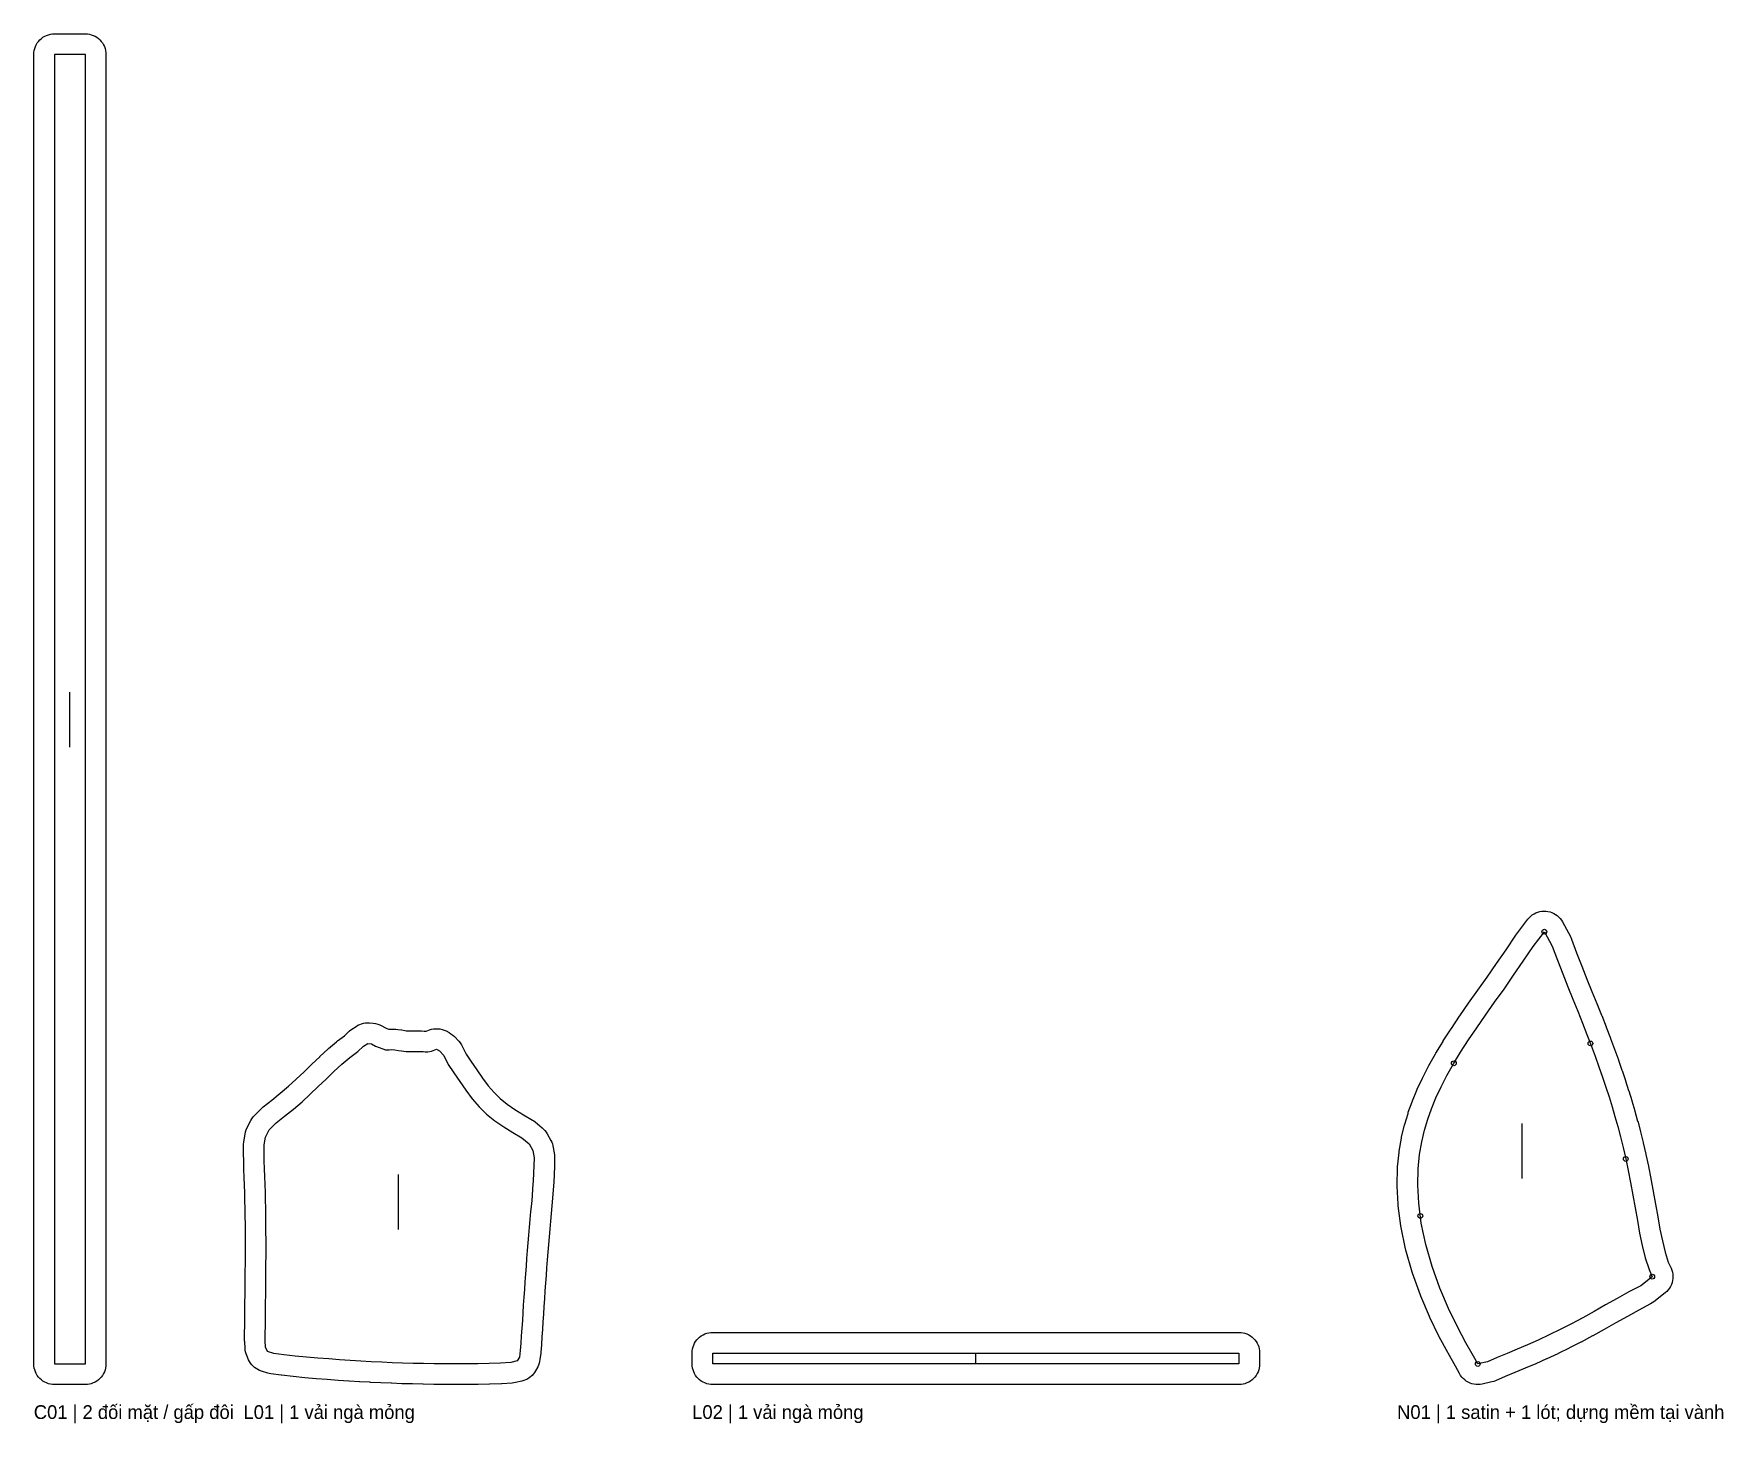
# Model space of a CAD drawing. Header units: millimetres. Extents: x 0 to 995, y -21 to 196.
# Drawn here: x 291.3 to 537.1, y -5.6 to 196.4 of the extents above; entities that cross this region are included whole.
import ezdxf

# ---------------------------------------------------------------- set-up
doc = ezdxf.new("R2010")
doc.units = ezdxf.units.MM
for name, color, linetype in [('CUT', 7, 'Continuous'), ('GRAIN', 8, 'Continuous'), ('LABEL', 7, 'Continuous'), ('NOTCH', 5, 'Continuous'), ('SEW', 1, 'Continuous')]:
    doc.layers.add(name, color=color, linetype=linetype)

msp = doc.modelspace()

# ---------------------------------------------------------------- texts
at = {"layer": 'LABEL'}
for s, p in [('C01 | 2 đối mặt / gấp đôi', (291.34, -5)), ('L01 | 1 vải ngà mỏng', (321.84, -5)), ('L02 | 1 vải ngà mỏng', (387.1, -5)), ('N01 | 1 satin + 1 lót; dựng mềm tại vành', (489.63, -5))]:
    msp.add_text(s, height=2, dxfattribs=at).set_placement(p)

# ---------------------------------------------------------------- linework, layer by layer
at = {"layer": 'CUT'}
for points in [[(301.84, 193.42), (301.84, 3), (301.83, 2.71), (301.78, 2.41), (301.71, 2.13), (301.61, 1.85), (301.49, 1.59), (301.34, 1.33), (301.16, 1.1), (300.96, 0.88), (300.74, 0.68), (300.51, 0.51), (300.26, 0.35), (299.99, 0.23), (299.71, 0.13), (299.43, 0.06), (299.14, 0.01), (298.84, 0), (294.34, 0), (294.05, 0.01), (293.76, 0.06), (293.47, 0.13), (293.19, 0.23), (292.93, 0.35), (292.67, 0.51), (292.44, 0.68), (292.22, 0.88), (292.02, 1.1), (291.85, 1.33), (291.7, 1.59), (291.57, 1.85), (291.47, 2.13), (291.4, 2.41), (291.36, 2.71), (291.34, 3), (291.34, 193.42), (291.36, 193.71), (291.4, 194), (291.47, 194.29), (291.57, 194.57), (291.7, 194.83), (291.85, 195.08), (292.02, 195.32), (292.22, 195.54), (292.44, 195.74), (292.67, 195.91), (292.93, 196.06), (293.19, 196.19), (293.47, 196.29), (293.76, 196.36), (294.05, 196.4), (294.34, 196.42), (298.84, 196.42), (299.14, 196.4), (299.43, 196.36), (299.71, 196.29), (299.99, 196.19), (300.26, 196.06), (300.51, 195.91), (300.74, 195.74), (300.96, 195.54), (301.16, 195.32), (301.34, 195.08), (301.49, 194.83), (301.61, 194.57), (301.71, 194.29), (301.78, 194), (301.83, 193.71), (301.84, 193.42)], [(489.69, 31.44), (489.7, 31.66), (489.91, 33.75), (489.94, 33.96), (490.25, 35.82), (490.29, 36.01), (490.7, 37.71), (490.74, 37.87), (491.22, 39.44), (491.26, 39.59), (491.81, 41.11), (491.86, 41.24), (492.51, 42.83), (492.56, 42.95), (493.31, 44.56), (493.36, 44.66), (494.21, 46.32), (494.27, 46.41), (495.21, 48.1), (495.26, 48.19), (496.31, 49.91), (496.35, 49.98), (497.49, 51.73), (497.52, 51.79), (498.73, 53.58), (498.76, 53.61), (500.03, 55.44), (500.04, 55.45), (501.37, 57.33), (502.73, 59.25), (504.11, 61.22), (505.5, 63.24), (506.92, 65.37), (507.03, 65.52), (508.66, 67.67), (508.85, 67.89), (509.06, 68.1), (509.3, 68.29), (509.55, 68.45), (509.82, 68.59), (510.1, 68.7), (510.38, 68.78), (510.68, 68.83), (510.98, 68.85), (511.28, 68.84), (511.57, 68.8), (511.87, 68.74), (512.15, 68.64), (512.42, 68.52), (512.68, 68.37), (512.92, 68.19), (513.15, 67.99), (513.35, 67.77), (513.53, 67.53), (513.69, 67.28), (514.83, 65.16), (515, 64.78), (515.74, 62.78), (516.51, 60.86), (516.52, 60.84), (517.25, 58.96), (517.97, 57.16), (518.69, 55.41), (518.69, 55.4), (519.38, 53.7), (519.39, 53.67), (520.04, 52.02), (520.05, 51.99), (520.67, 50.38), (520.68, 50.34), (521.26, 48.78), (521.27, 48.75), (521.82, 47.21), (521.83, 47.18), (522.34, 45.7), (522.35, 45.67), (522.84, 44.21), (522.85, 44.18), (523.31, 42.75), (523.32, 42.71), (523.76, 41.29), (523.78, 41.25), (524.2, 39.82), (524.21, 39.78), (524.62, 38.32), (524.63, 38.28), (525.02, 36.78), (525.03, 36.74), (525.42, 35.18), (525.43, 35.14), (525.8, 33.51), (525.82, 33.46), (526.18, 31.76), (526.19, 31.72), (526.54, 29.96), (526.55, 29.92), (526.88, 28.11), (526.89, 28.08), (527.21, 26.24), (527.22, 26.23), (527.54, 24.4), (527.86, 22.6), (528.21, 20.88), (528.61, 19.27), (529.08, 17.81), (529.48, 16.92), (529.59, 16.64), (529.67, 16.35), (529.72, 16.05), (529.74, 15.74), (529.73, 15.44), (529.69, 15.14), (529.62, 14.84), (529.52, 14.55), (529.39, 14.28), (529.23, 14.02), (529.05, 13.77), (528.84, 13.55), (528.61, 13.35), (526.97, 12.04), (526.73, 11.87), (526.48, 11.72), (524.78, 10.83), (523.12, 9.92), (521.44, 8.97), (519.76, 8.02), (519.74, 8.01), (518.08, 7.09), (518.04, 7.07), (516.4, 6.19), (516.35, 6.16), (514.72, 5.32), (514.66, 5.29), (513.06, 4.51), (513, 4.48), (511.43, 3.75), (511.38, 3.73), (509.83, 3.04), (509.79, 3.03), (508.27, 2.38), (508.25, 2.37), (506.77, 1.76), (505.34, 1.17), (503.95, 0.56), (503.69, 0.46), (503.41, 0.39), (502.01, 0.07), (501.72, 0.02), (501.41, 0), (501.11, 0.01), (500.81, 0.05), (500.52, 0.12), (500.24, 0.22), (499.96, 0.34), (499.7, 0.5), (499.46, 0.68), (499.24, 0.88), (499.03, 1.1), (498.85, 1.34), (498.7, 1.6), (498.12, 2.7), (497.04, 4.59), (497, 4.66), (495.77, 6.96), (495.71, 7.06), (494.41, 9.74), (494.35, 9.88), (493.08, 12.86), (493.02, 13.02), (491.89, 16.18), (491.83, 16.37), (490.92, 19.55), (490.86, 19.76), (490.22, 22.86), (490.18, 23.08), (489.8, 25.98), (489.77, 26.21), (489.63, 28.86), (489.63, 29.09), (489.69, 31.44)], [(322.11, 17.6), (322.12, 18.74), (322.12, 19.88), (322.12, 21.03), (322.11, 22.17), (322.11, 23.31), (322.1, 24.46), (322.08, 25.6), (322.06, 26.73), (322.02, 27.86), (321.99, 28.99), (321.95, 30.13), (321.9, 31.28), (321.9, 31.29), (321.87, 32.44), (321.87, 32.47), (321.84, 33.62), (321.84, 33.74), (321.86, 34.89), (321.9, 35.3), (322.07, 36.43), (322.14, 36.73), (322.23, 37.02), (322.35, 37.3), (322.89, 38.38), (323.05, 38.65), (323.23, 38.91), (323.44, 39.15), (324.44, 40.15), (324.71, 40.39), (325.96, 41.38), (327.2, 42.37), (328.37, 43.38), (329.51, 44.42), (330.65, 45.5), (331.79, 46.59), (331.79, 46.6), (332.93, 47.68), (332.96, 47.72), (334.11, 48.77), (334.19, 48.85), (335.36, 49.85), (335.51, 49.97), (336.54, 50.73), (337.28, 51.42), (337.61, 51.68), (338.22, 52.09), (338.48, 52.25), (338.74, 52.38), (339.02, 52.48), (339.31, 52.56), (339.6, 52.6), (339.9, 52.62), (340.19, 52.61), (340.72, 52.56), (341.04, 52.51), (341.36, 52.43), (341.67, 52.31), (341.96, 52.16), (342.39, 51.91), (342.68, 51.79), (342.96, 51.69), (343.28, 51.7), (343.56, 51.7), (344.01, 51.68), (344.3, 51.65), (344.81, 51.57), (344.89, 51.56), (345.29, 51.49), (345.5, 51.46), (345.7, 51.44), (346, 51.43), (346.31, 51.42), (346.63, 51.42), (347.06, 51.42), (347.54, 51.43), (347.73, 51.43), (348.11, 51.41), (348.32, 51.39), (348.36, 51.39), (348.39, 51.39), (348.9, 51.58), (349.19, 51.67), (349.5, 51.72), (349.81, 51.75), (350.12, 51.75), (350.42, 51.71), (350.72, 51.64), (351.02, 51.54), (351.3, 51.42), (351.74, 51.19), (352.02, 51.02), (352.29, 50.82), (352.53, 50.6), (353.15, 49.94), (353.37, 49.69), (353.56, 49.41), (353.71, 49.12), (354.21, 48.03), (354.91, 47.01), (355.76, 45.76), (356.61, 44.55), (357.44, 43.44), (358.28, 42.46), (359.19, 41.59), (360.21, 40.77), (361.33, 39.99), (362.58, 39.23), (363.88, 38.45), (364.07, 38.33), (364.25, 38.19), (365.29, 37.34), (365.5, 37.15), (365.69, 36.94), (365.86, 36.72), (366.01, 36.48), (366.56, 35.48), (366.68, 35.24), (366.78, 34.99), (366.85, 34.74), (366.9, 34.47), (367.06, 33.39), (367.09, 33.17), (367.1, 32.94), (367.09, 31.83), (367.09, 31.71), (367.04, 30.6), (367.04, 30.56), (366.98, 29.45), (366.97, 29.42), (366.9, 28.31), (366.9, 28.27), (366.81, 27.16), (366.8, 27.13), (366.7, 26.01), (366.7, 26), (366.6, 24.87), (366.49, 23.74), (366.38, 22.62), (366.29, 21.5), (366.19, 20.37), (366.1, 19.24), (366.01, 18.12), (365.93, 16.99), (365.85, 15.86), (365.77, 14.74), (365.69, 13.61), (365.61, 12.49), (365.54, 11.37), (365.46, 10.25), (365.39, 9.14), (365.32, 8.03), (365.25, 6.92), (365.25, 6.92), (365.18, 5.82), (365.17, 5.79), (365.09, 4.72), (365.08, 4.57), (364.96, 3.64), (364.91, 3.36), (364.84, 3.1), (364.74, 2.84), (364.63, 2.59), (364.31, 2.01), (364.17, 1.77), (364, 1.54), (363.81, 1.33), (363.6, 1.13), (363.37, 0.96), (363.13, 0.81), (362.88, 0.69), (362.61, 0.58), (362.34, 0.51), (361.4, 0.29), (361.17, 0.25), (360.93, 0.22), (359.44, 0.12), (359.35, 0.12), (357.69, 0.06), (357.64, 0.06), (355.98, 0.02), (355.95, 0.02), (354.32, 0.01), (354.3, 0.01), (352.7, 0), (352.68, 0), (351.1, 0.01), (351.08, 0.01), (349.53, 0.02), (349.51, 0.02), (347.97, 0.05), (347.95, 0.05), (346.43, 0.09), (346.41, 0.09), (344.89, 0.13), (344.87, 0.13), (343.35, 0.19), (343.33, 0.19), (341.82, 0.25), (341.8, 0.25), (340.28, 0.32), (340.26, 0.33), (338.74, 0.41), (338.72, 0.41), (337.19, 0.5), (337.17, 0.5), (335.62, 0.61), (335.6, 0.61), (334.03, 0.72), (334.01, 0.72), (332.42, 0.85), (332.39, 0.85), (330.77, 1), (330.74, 1), (329.09, 1.16), (329.05, 1.17), (327.39, 1.35), (327.3, 1.36), (325.83, 1.57), (325.59, 1.61), (325.36, 1.68), (324.44, 1.96), (324.17, 2.06), (323.92, 2.18), (323.67, 2.33), (323.44, 2.49), (323.23, 2.68), (323.04, 2.89), (322.86, 3.12), (322.71, 3.36), (322.59, 3.61), (322.32, 4.22), (322.22, 4.47), (322.14, 4.74), (322.09, 5.01), (322.07, 5.28), (322.02, 6.22), (322.01, 6.37), (322.01, 7.44), (322.01, 7.47), (322.03, 8.58), (322.03, 8.58), (322.04, 9.7), (322.05, 10.82), (322.06, 11.94), (322.08, 13.06), (322.09, 14.19), (322.1, 15.33), (322.1, 16.46), (322.11, 17.6)], [(387.1, 4.59), (387.11, 4.89), (387.16, 5.18), (387.23, 5.47), (387.33, 5.74), (387.45, 6.01), (387.6, 6.26), (387.78, 6.5), (387.98, 6.72), (388.19, 6.91), (388.43, 7.09), (388.68, 7.24), (388.95, 7.37), (389.23, 7.47), (389.51, 7.54), (389.8, 7.58), (390.1, 7.59), (466.63, 7.59), (466.93, 7.58), (467.22, 7.54), (467.5, 7.47), (467.78, 7.37), (468.05, 7.24), (468.3, 7.09), (468.53, 6.91), (468.75, 6.72), (468.95, 6.5), (469.13, 6.26), (469.28, 6.01), (469.4, 5.74), (469.5, 5.47), (469.57, 5.18), (469.62, 4.89), (469.63, 4.59), (469.63, 3), (469.62, 2.71), (469.57, 2.41), (469.5, 2.13), (469.4, 1.85), (469.28, 1.59), (469.13, 1.33), (468.95, 1.1), (468.75, 0.88), (468.53, 0.68), (468.3, 0.51), (468.05, 0.35), (467.78, 0.23), (467.5, 0.13), (467.22, 0.06), (466.93, 0.01), (466.63, 0), (390.1, 0), (389.8, 0.01), (389.51, 0.06), (389.23, 0.13), (388.95, 0.23), (388.68, 0.35), (388.43, 0.51), (388.19, 0.68), (387.98, 0.88), (387.78, 1.1), (387.6, 1.33), (387.45, 1.59), (387.33, 1.85), (387.23, 2.13), (387.16, 2.41), (387.11, 2.71), (387.1, 3), (387.1, 4.59)]]:
    msp.add_lwpolyline(points, close=True, dxfattribs=at)
at = {"layer": 'GRAIN'}
for p, q in [((296.59, 92.67), (296.59, 100.67)), ((507.8, 29.96), (507.8, 37.96)), ((344.4, 22.54), (344.4, 30.54)), ((428.36, 3.09), (428.36, 4.51))]:
    msp.add_line(p, q, dxfattribs=at)
at = {"layer": 'NOTCH'}
for centre in [(511.05, 65.85), (511.05, 65.85), (517.75, 49.61), (497.88, 46.72), (522.89, 32.81), (493.01, 24.52), (526.74, 15.69), (501.36, 3)]:
    msp.add_circle(centre, 0.35, dxfattribs=at)
at = {"layer": 'SEW'}
for points in [[(298.84, 13.82), (298.84, 15.56), (298.84, 17.31), (298.84, 19.05), (298.84, 20.79), (298.84, 22.53), (298.84, 24.26), (298.84, 25.96), (298.84, 27.54), (298.84, 29.09), (298.84, 30.67), (298.84, 32.28), (298.84, 33.63), (298.84, 35), (298.84, 36.33), (298.84, 37.83), (298.84, 39.32), (298.84, 40.81), (298.84, 42.3), (298.84, 43.81), (298.84, 45.4), (298.84, 47.22), (298.84, 49.23), (298.84, 52.3), (298.84, 53.61), (298.84, 55.09), (298.84, 61.51), (298.84, 65.27), (298.84, 70.85), (298.84, 78.06), (298.84, 85.16), (298.84, 90.52), (298.84, 95.1), (298.84, 98.23), (298.84, 101.31), (298.84, 105.69), (298.84, 111.13), (298.84, 118.19), (298.84, 125.41), (298.84, 130.96), (298.84, 134.98), (298.84, 141.69), (298.84, 143.03), (298.84, 144.67), (298.84, 146.72), (298.84, 148.61), (298.84, 150.32), (298.84, 151.87), (298.84, 153.4), (298.84, 156.05), (298.84, 156.86), (298.84, 158.33), (298.84, 159.86), (298.84, 161.21), (298.84, 162.58), (298.84, 163.93), (298.84, 165.48), (298.84, 166.83), (298.84, 169.47), (298.84, 170.96), (298.84, 172.57), (298.84, 174.24), (298.84, 175.94), (298.84, 177.64), (298.84, 179.35), (298.84, 181.05), (298.84, 182.77), (298.84, 184.48), (298.84, 186.15), (298.84, 187.8), (298.84, 189.43), (298.84, 191.07), (298.84, 192.7), (298.84, 193.42), (297.94, 193.42), (297.04, 193.42), (296.14, 193.42), (295.24, 193.42), (294.34, 193.42), (294.34, 192.7), (294.34, 191.07), (294.34, 189.43), (294.34, 187.8), (294.34, 186.15), (294.34, 184.48), (294.34, 182.77), (294.34, 181.05), (294.34, 179.35), (294.34, 177.64), (294.34, 175.94), (294.34, 174.24), (294.34, 172.57), (294.34, 170.96), (294.34, 169.47), (294.34, 166.83), (294.34, 165.48), (294.34, 163.93), (294.34, 162.58), (294.34, 161.21), (294.34, 159.86), (294.34, 158.33), (294.34, 156.86), (294.34, 156.05), (294.34, 153.4), (294.34, 151.87), (294.34, 150.32), (294.34, 148.61), (294.34, 146.72), (294.34, 144.67), (294.34, 143.03), (294.34, 141.69), (294.34, 134.98), (294.34, 130.96), (294.34, 125.41), (294.34, 118.19), (294.34, 111.13), (294.34, 105.69), (294.34, 101.31), (294.34, 98.23), (294.34, 95.1), (294.34, 90.52), (294.34, 85.16), (294.34, 78.06), (294.34, 70.85), (294.34, 65.27), (294.34, 61.51), (294.34, 55.09), (294.34, 53.61), (294.34, 52.3), (294.34, 49.23), (294.34, 47.22), (294.34, 45.4), (294.34, 43.81), (294.34, 42.3), (294.34, 40.81), (294.34, 39.32), (294.34, 37.83), (294.34, 36.33), (294.34, 35), (294.34, 33.63), (294.34, 32.28), (294.34, 30.67), (294.34, 29.09), (294.34, 27.54), (294.34, 25.96), (294.34, 24.26), (294.34, 22.53), (294.34, 20.79), (294.34, 19.05), (294.34, 17.31), (294.34, 15.56), (294.34, 13.82), (294.34, 12.07), (294.34, 10.36), (294.34, 8.68), (294.34, 7), (294.34, 5.33), (294.34, 3.65), (294.34, 3), (295.24, 3), (296.14, 3), (297.04, 3), (297.94, 3), (298.84, 3), (298.84, 3.65), (298.84, 5.33), (298.84, 7), (298.84, 8.68), (298.84, 10.36), (298.84, 12.07), (298.84, 13.82)], [(492.69, 31.37), (492.89, 33.45), (493.21, 35.31), (493.62, 37.01), (494.09, 38.58), (494.63, 40.1), (495.28, 41.68), (496.03, 43.29), (496.88, 44.94), (497.83, 46.63), (498.87, 48.35), (500.01, 50.11), (501.22, 51.89), (502.49, 53.72), (503.82, 55.6), (505.18, 57.52), (506.57, 59.51), (507.98, 61.55), (509.41, 63.7), (511.05, 65.85), (512.19, 63.73), (512.94, 61.71), (513.72, 59.75), (514.46, 57.85), (515.19, 56.03), (515.91, 54.28), (516.6, 52.57), (517.25, 50.92), (517.87, 49.31), (518.44, 47.74), (518.99, 46.2), (519.51, 44.72), (519.99, 43.26), (520.46, 41.83), (520.9, 40.4), (521.32, 38.97), (521.73, 37.52), (522.12, 36.02), (522.51, 34.46), (522.88, 32.84), (523.25, 31.14), (523.6, 29.37), (523.94, 27.56), (524.26, 25.72), (524.58, 23.87), (524.91, 22.04), (525.28, 20.22), (525.72, 18.45), (526.28, 16.73), (526.74, 15.69), (525.1, 14.38), (523.36, 13.48), (521.65, 12.54), (519.96, 11.58), (518.29, 10.63), (516.63, 9.71), (514.98, 8.83), (513.34, 7.99), (511.74, 7.21), (510.16, 6.47), (508.62, 5.79), (507.1, 5.15), (505.62, 4.53), (504.17, 3.93), (502.76, 3.31), (501.36, 3), (500.75, 4.15), (499.64, 6.08), (498.41, 8.38), (497.11, 11.05), (495.84, 14.04), (494.71, 17.19), (493.8, 20.38), (493.15, 23.47), (492.77, 26.37), (492.63, 29.01), (492.69, 31.37)], [(325.11, 17.59), (325.12, 18.73), (325.12, 19.88), (325.12, 21.03), (325.11, 22.18), (325.11, 23.34), (325.1, 24.5), (325.08, 25.65), (325.05, 26.81), (325.02, 27.95), (324.99, 29.1), (324.94, 30.24), (324.9, 31.39), (324.86, 32.53), (324.84, 33.69), (324.86, 34.84), (325.04, 35.96), (325.57, 37.03), (326.57, 38.04), (327.82, 39.03), (329.11, 40.06), (330.36, 41.13), (331.56, 42.23), (332.72, 43.33), (333.86, 44.43), (335, 45.51), (336.14, 46.57), (337.31, 47.56), (338.45, 48.42), (339.31, 49.2), (339.92, 49.62), (340.45, 49.57), (341.06, 49.21), (341.59, 49), (342.12, 48.8), (342.52, 48.69), (342.78, 48.68), (343.05, 48.69), (343.41, 48.7), (343.85, 48.68), (344.37, 48.6), (344.81, 48.53), (345.14, 48.48), (345.49, 48.45), (345.9, 48.43), (346.27, 48.42), (346.65, 48.42), (347.11, 48.42), (347.58, 48.43), (347.96, 48.41), (348.27, 48.38), (348.65, 48.39), (349.19, 48.49), (349.92, 48.75), (350.36, 48.53), (350.98, 47.87), (351.59, 46.56), (352.43, 45.31), (353.3, 44.05), (354.18, 42.79), (355.1, 41.56), (356.1, 40.39), (357.21, 39.33), (358.41, 38.36), (359.7, 37.47), (361.04, 36.66), (362.34, 35.88), (363.38, 35.02), (363.94, 34.03), (364.1, 32.95), (364.09, 31.84), (364.04, 30.73), (363.98, 29.62), (363.9, 28.51), (363.82, 27.4), (363.72, 26.28), (363.61, 25.15), (363.5, 24.02), (363.4, 22.89), (363.3, 21.75), (363.2, 20.62), (363.11, 19.48), (363.02, 18.34), (362.94, 17.21), (362.85, 16.08), (362.77, 14.95), (362.69, 13.82), (362.62, 12.69), (362.54, 11.57), (362.47, 10.45), (362.4, 9.33), (362.32, 8.22), (362.25, 7.11), (362.18, 6.01), (362.1, 4.94), (361.98, 4.01), (361.67, 3.43), (360.73, 3.22), (359.24, 3.12), (357.58, 3.06), (355.92, 3.02), (354.29, 3.01), (352.69, 3), (351.11, 3.01), (349.56, 3.02), (348.02, 3.05), (346.5, 3.08), (344.98, 3.13), (343.46, 3.18), (341.95, 3.25), (340.43, 3.32), (338.9, 3.4), (337.37, 3.5), (335.82, 3.6), (334.25, 3.72), (332.66, 3.84), (331.03, 3.99), (329.38, 4.15), (327.73, 4.33), (326.25, 4.54), (325.33, 4.83), (325.06, 5.43), (325.01, 6.37), (325.01, 7.44), (325.03, 8.55), (325.04, 9.66), (325.05, 10.78), (325.06, 11.91), (325.08, 13.03), (325.09, 14.17), (325.1, 15.3), (325.1, 16.44), (325.11, 17.59)], [(390.1, 3.96), (390.1, 4.28), (390.1, 4.59), (399.18, 4.59), (401.86, 4.59), (405.78, 4.59), (410.87, 4.59), (416.03, 4.59), (419.75, 4.59), (422.25, 4.59), (423.89, 4.59), (425.45, 4.59), (428.05, 4.59), (431.74, 4.59), (436.99, 4.59), (441.98, 4.59), (446.1, 4.59), (448.71, 4.59), (458.05, 4.59), (458.37, 4.59), (458.81, 4.59), (459.19, 4.59), (459.49, 4.59), (459.78, 4.59), (460.16, 4.59), (460.56, 4.59), (460.94, 4.59), (461.25, 4.59), (461.58, 4.59), (461.93, 4.59), (462.25, 4.59), (462.53, 4.59), (462.89, 4.59), (463.34, 4.59), (463.76, 4.59), (464.1, 4.59), (464.39, 4.59), (464.64, 4.59), (464.89, 4.59), (465.33, 4.59), (465.87, 4.59), (466.28, 4.59), (466.63, 4.59), (466.63, 4.28), (466.63, 3.96), (466.63, 3.64), (466.63, 3.32), (466.63, 3), (466.28, 3), (465.87, 3), (465.33, 3), (464.89, 3), (464.64, 3), (464.39, 3), (464.1, 3), (463.76, 3), (463.34, 3), (462.89, 3), (462.53, 3), (462.25, 3), (461.93, 3), (461.58, 3), (461.25, 3), (460.94, 3), (460.56, 3), (460.16, 3), (459.78, 3), (459.49, 3), (459.19, 3), (458.81, 3), (458.37, 3), (458.05, 3), (448.71, 3), (446.1, 3), (441.98, 3), (436.99, 3), (431.74, 3), (428.05, 3), (425.45, 3), (423.89, 3), (422.25, 3), (419.75, 3), (416.03, 3), (410.87, 3), (405.78, 3), (401.86, 3), (399.18, 3), (390.1, 3), (390.1, 3.32), (390.1, 3.64), (390.1, 3.96)]]:
    msp.add_lwpolyline(points, close=True, dxfattribs=at)

msp.set_redraw_order([(e.dxf.handle, doc.entitydb.next_handle()) for e in msp.query("TEXT MTEXT ATTDEF DIMENSION ARC_DIMENSION")])  # texts and dimensions are drawn at this point

doc.saveas('drawing.dxf')
